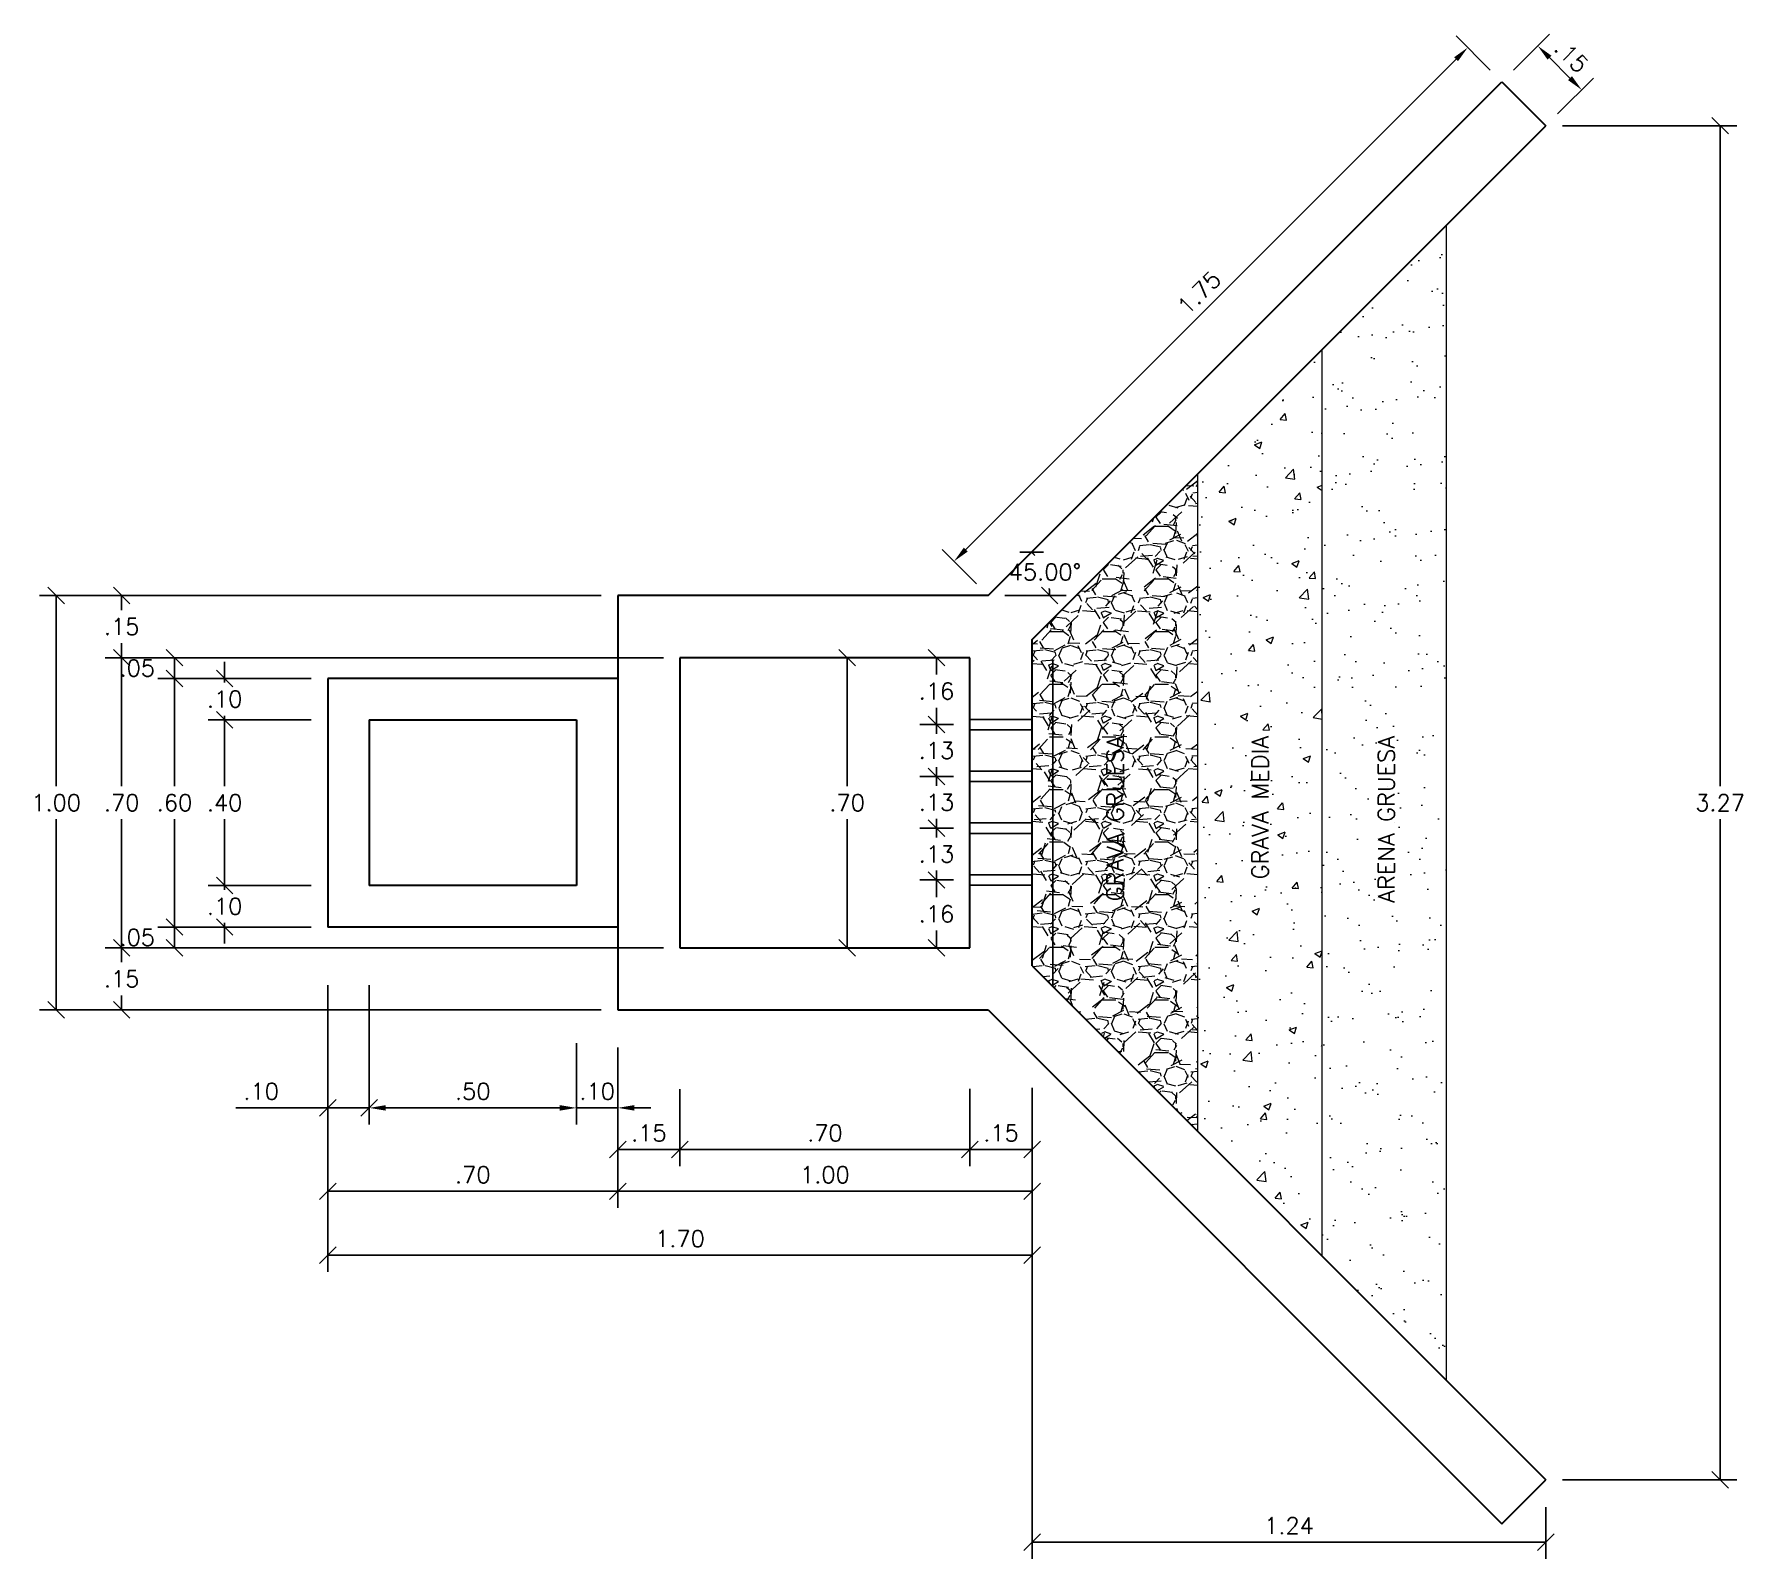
# Model space of a CAD drawing. Header units: millimetres. Extents: x 147.1 to 162.6, y 184.3 to 191.9.
# Drawn here: x 158.446 to 162.57, y 188.193 to 191.873 of the extents above; entities that cross this region are included whole.
import ezdxf
from ezdxf.enums import TextEntityAlignment as Align

# ---------------------------------------------------------------- set-up
doc = ezdxf.new("R2010")
doc.units = ezdxf.units.MM
doc.header["$PDMODE"] = 35
doc.linetypes.add('CENTER', pattern=[50.800000000000004, 31.75, -6.35, 6.35, -6.35])
doc.linetypes.add('HIDDEN', pattern=[9.524999999999999, 6.35, -3.175])
for name, color, linetype, lineweight in [('CASCO', 160, 'Continuous', 30), ('g-acotado', 9, 'Continuous', 15), ('g-ejes', 9, 'CENTER', 18), ('g-textos-notas', 7, 'Continuous', 20)]:
    doc.layers.add(name, color=color, linetype=linetype, lineweight=lineweight)
doc.layers.add('Filtros', color=7, linetype='Continuous', lineweight=5, transparency=0.6)
doc.layers.add('g-proyecciones', color=1, linetype='HIDDEN')
doc.styles.add('01COTAS', font='romans.shx')
doc.dimstyles.new('DIM-20-CORTE', dxfattribs={"dimscale": 0.02, "dimtxt": 2, "dimasz": 2, "dimexe": 2, "dimexo": 2, "dimgap": 1, "dimtad": 1, "dimtih": 1, "dimtoh": 1, "dimzin": 4, "dimdsep": 46, "dimtxsty": '01COTAS', "dimblk": 'OBLIQUE', "dimcen": 25, "dimclrd": 7, "dimclre": 20, "dimclrt": 7, "dimazin": 0, "dimtfac": 1, "dimtmove": 2, "dimatfit": 3, "dimfxl": 1, "dimtolj": 1, "dimtzin": 0, "dimarcsym": 0})
doc.dimstyles.new('DIM-20-PLANTA', dxfattribs={"dimscale": 0.02, "dimtxt": 2, "dimasz": 2, "dimexe": 2, "dimexo": 2, "dimgap": 1, "dimtad": 1, "dimzin": 4, "dimdsep": 46, "dimtxsty": '01COTAS', "dimcen": 25, "dimclrd": 252, "dimclre": 252, "dimclrt": 7, "dimadec": 0, "dimazin": 0, "dimtfac": 1, "dimtmove": 2, "dimatfit": 3, "dimfxl": 1, "dimtolj": 1, "dimtzin": 0, "dimarcsym": 0})

msp = doc.modelspace()

# ---------------------------------------------------------------- texts
at = {"layer": 'g-textos-notas', "style": '01COTAS'}
for s, p in [('GRAVA GRUESA', (161.0751585719302, 190.1790568395544)), ('GRAVA MEDIA', (161.4250829675796, 190.1790568395544)), ('ARENA GRUESA', (161.7298565766983, 190.1790568395544))]:
    msp.add_text(s, height=0.04, rotation=90, dxfattribs=at).set_placement(p, align=Align.RIGHT)

# ---------------------------------------------------------------- blocks, each defined once
blk = doc.blocks.new('*D126')
at = {"layer": 'DEFPOINTS', "color": 0, "transparency": 16777216}
for p in [(161.906374565629, 191.8403064141057), (161.9888767218591, 191.7578042578756), (160.7488767218591, 190.5178042578755)]:
    blk.add_point(p, dxfattribs=at)
at = {"layer": 'g-acotado', "color": 252, "lineweight": -2, "transparency": 16777216}
for p, q in [((161.9605924506116, 191.786088529123), (161.8780902943815, 191.8685906853532)), ((160.6946588368764, 190.6285906853531), (161.8780902943815, 191.8120221428583)), ((160.7205924506116, 190.546088529123), (160.6380902943815, 190.6285906853531))]:
    blk.add_line(p, q, dxfattribs=at)
at = {"layer": 'g-acotado', "color": 252, "transparency": 16777216}
for points in [[(161.8733762491736, 191.8167361880662), (161.8828043395894, 191.8073080976503), (161.906374565629, 191.8403064141057)], [(160.6899447916685, 190.633304730561), (160.6993728820843, 190.6238766401452), (160.666374565629, 190.6003064141056)]]:
    blk.add_solid(points, dxfattribs=at)
at = {"layer": 'g-acotado', "color": 7, "transparency": 16777216, "insert": (161.2580902943815, 191.2485906853531), "char_height": 0.04, "attachment_point": 5, "rotation": 45.00000000000197, "style": '01COTAS'}
blk.add_mtext('\\A1;1.75', dxfattribs=at)
blk = doc.blocks.new('*D127')
at = {"layer": 'DEFPOINTS', "color": 0, "transparency": 16777216}
for p in [(162.0753352126987, 191.8442627487153), (161.9888767218591, 191.7578042578756), (162.0949427390371, 191.6517382406976)]:
    blk.add_point(p, dxfattribs=at)
at = {"layer": 'g-acotado', "color": 252, "lineweight": -2, "transparency": 16777216}
for p, q in [((162.0171609931065, 191.786088529123), (162.1036194839462, 191.8725470199628)), ((162.1531169586293, 191.7664810027847), (162.1036194839462, 191.8159784774678)), ((162.1232270102845, 191.680022511945), (162.2096855011242, 191.7664810027847))]:
    blk.add_line(p, q, dxfattribs=at)
at = {"layer": 'g-acotado', "color": 252, "transparency": 16777216}
for points in [[(162.1083335291542, 191.8206925226757), (162.0989054387383, 191.8112644322599), (162.0753352126987, 191.8442627487153)], [(162.1578310038372, 191.7711950479926), (162.1484029134214, 191.7617669575768), (162.1814012298768, 191.7381967315373)]]:
    blk.add_solid(points, dxfattribs=at)
at = {"layer": 'g-acotado', "color": 7, "transparency": 16777216, "insert": (162.1566524925352, 191.8195140113738), "char_height": 0.04, "attachment_point": 5, "rotation": 315, "style": '01COTAS'}
blk.add_mtext('\\A1;.15', dxfattribs=at)
blk = doc.blocks.new('_Oblique')
at = {"color": 0, "linetype": 'ByBlock', "lineweight": -2}
blk.add_line((-0.5, -0.5), (0.5, 0.5), dxfattribs=at)
blk = doc.blocks.new('*D128')
at = {"layer": 'DEFPOINTS', "color": 0, "transparency": 16777216}
for p in [(159.154942739037, 189.6178042578755), (159.254942739037, 189.6178042578755), (159.254942739037, 189.2813473455972)]:
    blk.add_point(p, dxfattribs=at)
at = {"layer": 'g-acotado', "color": 20, "lineweight": -2, "transparency": 16777216}
for p, q in [((159.154942739037, 189.5778042578756), (159.154942739037, 189.2413473455972)), ((159.254942739037, 189.5778042578756), (159.254942739037, 189.2413473455972))]:
    blk.add_line(p, q, dxfattribs=at)
at = {"layer": 'g-acotado', "color": 7, "lineweight": -2, "transparency": 16777216}
for p, q in [((159.154942739037, 189.2813473455972), (158.9330379771322, 189.2813473455972)), ((159.254942739037, 189.2813473455972), (159.154942739037, 189.2813473455972))]:
    blk.add_line(p, q, dxfattribs=at)
at = {"layer": 'g-acotado', "color": 7, "lineweight": -2, "transparency": 16777216, "xscale": 0.04, "yscale": 0.04, "zscale": 0.04, "rotation": 180}
blk.add_blockref('_Oblique', (159.154942739037, 189.2813473455972), dxfattribs=at)
at = {"layer": 'g-acotado', "color": 7, "lineweight": -2, "transparency": 16777216, "xscale": 0.04, "yscale": 0.04, "zscale": 0.04}
blk.add_blockref('_Oblique', (159.254942739037, 189.2813473455972), dxfattribs=at)
at = {"layer": 'g-acotado', "color": 7, "transparency": 16777216, "insert": (158.9939903580846, 189.3213473455972), "char_height": 0.04, "attachment_point": 5, "style": '01COTAS'}
blk.add_mtext('\\A1;.10', dxfattribs=at)
blk = doc.blocks.new('*D129')
at = {"layer": 'DEFPOINTS', "color": 0, "transparency": 16777216}
for p in [(159.254942739037, 189.6178042578755), (159.754942739037, 189.4778042578756), (159.254942739037, 189.2813473455972)]:
    blk.add_point(p, dxfattribs=at)
at = {"layer": 'g-acotado', "color": 252, "lineweight": -2, "transparency": 16777216}
for p, q in [((159.254942739037, 189.5778042578756), (159.254942739037, 189.2413473455972)), ((159.754942739037, 189.4378042578756), (159.754942739037, 189.2413473455972)), ((159.714942739037, 189.2813473455972), (159.294942739037, 189.2813473455972))]:
    blk.add_line(p, q, dxfattribs=at)
at = {"layer": 'g-acotado', "color": 252, "transparency": 16777216}
for points in [[(159.294942739037, 189.2880140122639), (159.294942739037, 189.2746806789306), (159.254942739037, 189.2813473455972)], [(159.714942739037, 189.2880140122639), (159.714942739037, 189.2746806789306), (159.754942739037, 189.2813473455972)]]:
    blk.add_solid(points, dxfattribs=at)
at = {"layer": 'g-acotado', "color": 7, "transparency": 16777216, "insert": (159.504942739037, 189.3213473455972), "char_height": 0.04, "attachment_point": 5, "style": '01COTAS'}
blk.add_mtext('\\A1;.50', dxfattribs=at)
blk = doc.blocks.new('*D130')
at = {"layer": 'DEFPOINTS', "color": 0, "transparency": 16777216}
for p in [(159.8548584484021, 189.3666303802456), (160.0048584007161, 189.3667149550682), (160.0048584007161, 189.1806774807923)]:
    blk.add_point(p, dxfattribs=at)
at = {"layer": 'g-acotado', "color": 20, "lineweight": -2, "transparency": 16777216}
for p, q in [((159.8548584484021, 189.3266303802456), (159.8548584484021, 189.1406774807923)), ((160.0048584007161, 189.3267149550682), (160.0048584007161, 189.1406774807923))]:
    blk.add_line(p, q, dxfattribs=at)
at = {"layer": 'g-acotado', "color": 7, "lineweight": -2, "transparency": 16777216}
blk.add_line((159.8548584484021, 189.1806774807923), (160.0048584007161, 189.1806774807923), dxfattribs=at)
at = {"layer": 'g-acotado', "color": 7, "lineweight": -2, "transparency": 16777216, "xscale": 0.04, "yscale": 0.04, "zscale": 0.04, "rotation": 180}
blk.add_blockref('_Oblique', (159.8548584484021, 189.1806774807923), dxfattribs=at)
at = {"layer": 'g-acotado', "color": 7, "lineweight": -2, "transparency": 16777216, "xscale": 0.04, "yscale": 0.04, "zscale": 0.04}
blk.add_blockref('_Oblique', (160.0048584007161, 189.1806774807923), dxfattribs=at)
at = {"layer": 'g-acotado', "color": 7, "transparency": 16777216, "insert": (159.9298584245591, 189.2206774807923), "char_height": 0.04, "attachment_point": 5, "style": '01COTAS'}
blk.add_mtext('\\A1;.15', dxfattribs=at)
blk = doc.blocks.new('*D131')
at = {"layer": 'DEFPOINTS', "color": 0, "transparency": 16777216}
for p in [(160.0048584007161, 189.3667149550682), (160.7048299726068, 189.3671096216707), (160.7048299726068, 189.1806774807923)]:
    blk.add_point(p, dxfattribs=at)
at = {"layer": 'g-acotado', "color": 20, "lineweight": -2, "transparency": 16777216}
for p, q in [((160.0048584007161, 189.3267149550682), (160.0048584007161, 189.1406774807923)), ((160.7048299726068, 189.3271096216708), (160.7048299726068, 189.1406774807923))]:
    blk.add_line(p, q, dxfattribs=at)
at = {"layer": 'g-acotado', "color": 7, "lineweight": -2, "transparency": 16777216}
blk.add_line((160.0048584007161, 189.1806774807923), (160.7048299726068, 189.1806774807923), dxfattribs=at)
at = {"layer": 'g-acotado', "color": 7, "lineweight": -2, "transparency": 16777216, "xscale": 0.04, "yscale": 0.04, "zscale": 0.04, "rotation": 180}
blk.add_blockref('_Oblique', (160.0048584007161, 189.1806774807923), dxfattribs=at)
at = {"layer": 'g-acotado', "color": 7, "lineweight": -2, "transparency": 16777216, "xscale": 0.04, "yscale": 0.04, "zscale": 0.04}
blk.add_blockref('_Oblique', (160.7048299726068, 189.1806774807923), dxfattribs=at)
at = {"layer": 'g-acotado', "color": 7, "transparency": 16777216, "insert": (160.3548441866615, 189.2206774807923), "char_height": 0.04, "attachment_point": 5, "style": '01COTAS'}
blk.add_mtext('\\A1;.70', dxfattribs=at)
blk = doc.blocks.new('*D132')
at = {"layer": 'DEFPOINTS', "color": 0, "transparency": 16777216}
for p in [(160.7048299726068, 189.3671096216707), (160.8548299726068, 189.3110683758927), (160.8548299726068, 189.1806774807923)]:
    blk.add_point(p, dxfattribs=at)
at = {"layer": 'g-acotado', "color": 20, "lineweight": -2, "transparency": 16777216}
for p, q in [((160.7048299726068, 189.3271096216708), (160.7048299726068, 189.1406774807923)), ((160.8548299726068, 189.2710683758928), (160.8548299726068, 189.1406774807923))]:
    blk.add_line(p, q, dxfattribs=at)
at = {"layer": 'g-acotado', "color": 7, "lineweight": -2, "transparency": 16777216}
blk.add_line((160.7048299726068, 189.1806774807923), (160.8548299726068, 189.1806774807923), dxfattribs=at)
at = {"layer": 'g-acotado', "color": 7, "lineweight": -2, "transparency": 16777216, "xscale": 0.04, "yscale": 0.04, "zscale": 0.04, "rotation": 180}
blk.add_blockref('_Oblique', (160.7048299726068, 189.1806774807923), dxfattribs=at)
at = {"layer": 'g-acotado', "color": 7, "lineweight": -2, "transparency": 16777216, "xscale": 0.04, "yscale": 0.04, "zscale": 0.04}
blk.add_blockref('_Oblique', (160.8548299726068, 189.1806774807923), dxfattribs=at)
at = {"layer": 'g-acotado', "color": 7, "transparency": 16777216, "insert": (160.7798299726068, 189.2206774807923), "char_height": 0.04, "attachment_point": 5, "style": '01COTAS'}
blk.add_mtext('\\A1;.15', dxfattribs=at)
blk = doc.blocks.new('*D133')
at = {"layer": 'DEFPOINTS', "color": 0, "transparency": 16777216}
for p in [(161.2982938121517, 191.0672213481683), (160.8921826183151, 190.5562029571016), (159.8549427390371, 190.5178042578756), (160.7488767218591, 190.5178042578755), (160.7488767218591, 190.5178042578755)]:
    blk.add_point(p, dxfattribs=at)
at = {"layer": 'g-ejes', "color": 20, "lineweight": -2, "transparency": 16777216}
blk.add_line((160.7888767218591, 190.5178042578755), (160.9372379029723, 190.5178042578755), dxfattribs=at)
at = {"layer": 'g-ejes', "color": 7, "lineweight": -2, "transparency": 16777216}
for start, end in [(40.71491508748282, 45.00000000000532), (359.9999999999982, 6.492383106201009)]:
    blk.add_arc((160.7488767218591, 190.5178042578755), 0.1483611811131975, start, end, dxfattribs=at)
at = {"layer": 'g-ejes', "color": 7, "lineweight": -2, "transparency": 16777216, "xscale": 0.04, "yscale": 0.04, "zscale": 0.04}
for p, rotation in [((160.8537839190891, 190.6227114551056), 135.0000000000053), ((160.8972379029723, 190.5178042578756), 269.9999999999982)]:
    blk.add_blockref('_Oblique', p, dxfattribs=dict(at, rotation=rotation))
at = {"layer": 'g-ejes', "color": 7, "transparency": 16777216, "insert": (160.8859445805087, 190.5745796238937), "char_height": 0.04, "attachment_point": 5, "style": '01COTAS'}
blk.add_mtext('\\A1;45.00°', dxfattribs=at)
blk = doc.blocks.new('*D134')
at = {"layer": 'DEFPOINTS', "color": 0, "transparency": 16777216}
for p in [(159.754942739037, 189.4778042578756), (159.8549712148323, 189.4673002450505), (159.754942739037, 189.2813473455972)]:
    blk.add_point(p, dxfattribs=at)
at = {"layer": 'g-acotado', "color": 252, "lineweight": -2, "transparency": 16777216}
for p, q in [((159.754942739037, 189.4378042578756), (159.754942739037, 189.2413473455972)), ((159.8549712148323, 189.4273002450505), (159.8549712148323, 189.2413473455972)), ((159.714942739037, 189.2813473455972), (159.674942739037, 189.2813473455972)), ((159.8549712148323, 189.2813473455972), (159.754942739037, 189.2813473455972)), ((159.8949712148323, 189.2813473455972), (159.9349712148323, 189.2813473455972))]:
    blk.add_line(p, q, dxfattribs=at)
at = {"layer": 'g-acotado', "color": 252, "transparency": 16777216}
for points in [[(159.714942739037, 189.2880140122639), (159.714942739037, 189.2746806789306), (159.754942739037, 189.2813473455972)], [(159.8949712148323, 189.2880140122639), (159.8949712148323, 189.2746806789306), (159.8549712148323, 189.2813473455972)]]:
    blk.add_solid(points, dxfattribs=at)
at = {"layer": 'g-acotado', "color": 7, "transparency": 16777216, "insert": (159.8049569769346, 189.3213473455972), "char_height": 0.04, "attachment_point": 5, "style": '01COTAS'}
blk.add_mtext('\\A1;.10', dxfattribs=at)
blk = doc.blocks.new('*D135')
at = {"layer": 'DEFPOINTS', "color": 0, "transparency": 16777216}
for p in [(158.9060129706611, 190.2178042578756), (159.1549427390371, 190.2178042578756), (159.1549427390371, 189.8178042578756)]:
    blk.add_point(p, dxfattribs=at)
at = {"layer": 'g-acotado', "color": 20, "lineweight": -2, "transparency": 16777216}
for p, q in [((159.1149427390371, 190.2178042578756), (158.8660129706611, 190.2178042578756)), ((159.1149427390371, 189.8178042578756), (158.8660129706611, 189.8178042578756))]:
    blk.add_line(p, q, dxfattribs=at)
at = {"layer": 'g-acotado', "color": 7, "lineweight": -2, "transparency": 16777216}
for p, q in [((158.9060129706611, 190.2178042578756), (158.9060129706611, 190.0578042578756)), ((158.9060129706611, 189.8178042578756), (158.9060129706611, 189.9778042578756))]:
    blk.add_line(p, q, dxfattribs=at)
at = {"layer": 'g-acotado', "color": 7, "lineweight": -2, "transparency": 16777216, "xscale": 0.04, "yscale": 0.04, "zscale": 0.04}
for p, rotation in [((158.9060129706611, 190.2178042578756), 90), ((158.9060129706611, 189.8178042578756), 270)]:
    blk.add_blockref('_Oblique', p, dxfattribs=dict(at, rotation=rotation))
at = {"layer": 'g-acotado', "color": 7, "transparency": 16777216, "insert": (158.9060129706611, 190.0178042578756), "char_height": 0.04, "attachment_point": 5, "style": '01COTAS'}
blk.add_mtext('\\A1;.40', dxfattribs=at)
blk = doc.blocks.new('*D136')
at = {"layer": 'DEFPOINTS', "color": 0, "transparency": 16777216}
for p in [(159.8548584484021, 189.3666303802456), (160.8548299726068, 189.3697382209658), (159.8548584484021, 189.0799888215824)]:
    blk.add_point(p, dxfattribs=at)
at = {"layer": 'g-acotado', "color": 20, "lineweight": -2, "transparency": 16777216}
for p, q in [((159.8548584484021, 189.3266303802456), (159.8548584484021, 189.0399888215824)), ((160.8548299726068, 189.3297382209658), (160.8548299726068, 189.0399888215824))]:
    blk.add_line(p, q, dxfattribs=at)
at = {"layer": 'g-acotado', "color": 7, "lineweight": -2, "transparency": 16777216}
blk.add_line((160.8548299726068, 189.0799888215824), (159.8548584484021, 189.0799888215824), dxfattribs=at)
at = {"layer": 'g-acotado', "color": 7, "lineweight": -2, "transparency": 16777216, "xscale": 0.04, "yscale": 0.04, "zscale": 0.04, "rotation": 180}
blk.add_blockref('_Oblique', (159.8548584484021, 189.0799888215824), dxfattribs=at)
at = {"layer": 'g-acotado', "color": 7, "lineweight": -2, "transparency": 16777216, "xscale": 0.04, "yscale": 0.04, "zscale": 0.04}
blk.add_blockref('_Oblique', (160.8548299726068, 189.0799888215824), dxfattribs=at)
at = {"layer": 'g-acotado', "color": 7, "transparency": 16777216, "insert": (160.3548442105044, 189.1199888215824), "char_height": 0.04, "attachment_point": 5, "style": '01COTAS'}
blk.add_mtext('\\A1;1.00', dxfattribs=at)
blk = doc.blocks.new('*D137')
at = {"layer": 'DEFPOINTS', "color": 0, "transparency": 16777216}
for p in [(159.154942739037, 189.6178042578755), (159.8550839812625, 189.4673003086318), (159.8550839812625, 189.0799888215824)]:
    blk.add_point(p, dxfattribs=at)
at = {"layer": 'g-acotado', "color": 20, "lineweight": -2, "transparency": 16777216}
for p, q in [((159.154942739037, 189.5778042578756), (159.154942739037, 189.0399888215824)), ((159.8550839812625, 189.4273003086319), (159.8550839812625, 189.0399888215824))]:
    blk.add_line(p, q, dxfattribs=at)
at = {"layer": 'g-acotado', "color": 7, "lineweight": -2, "transparency": 16777216}
blk.add_line((159.154942739037, 189.0799888215824), (159.8550839812625, 189.0799888215824), dxfattribs=at)
at = {"layer": 'g-acotado', "color": 7, "lineweight": -2, "transparency": 16777216, "xscale": 0.04, "yscale": 0.04, "zscale": 0.04, "rotation": 180}
blk.add_blockref('_Oblique', (159.154942739037, 189.0799888215824), dxfattribs=at)
at = {"layer": 'g-acotado', "color": 7, "lineweight": -2, "transparency": 16777216, "xscale": 0.04, "yscale": 0.04, "zscale": 0.04}
blk.add_blockref('_Oblique', (159.8550839812625, 189.0799888215824), dxfattribs=at)
at = {"layer": 'g-acotado', "color": 7, "transparency": 16777216, "insert": (159.5050133601497, 189.1199888215824), "char_height": 0.04, "attachment_point": 5, "style": '01COTAS'}
blk.add_mtext('\\A1;.70', dxfattribs=at)
blk = doc.blocks.new('*D138')
at = {"layer": 'DEFPOINTS', "color": 0, "transparency": 16777216}
for p in [(160.4565699152159, 190.3678042578756), (160.4084019182177, 189.6678042578756), (160.4565699152159, 189.6678042578756)]:
    blk.add_point(p, dxfattribs=at)
at = {"layer": 'g-acotado', "color": 20, "lineweight": -2, "transparency": 16777216}
for p, q in [((160.4165699152159, 190.3678042578756), (160.3684019182177, 190.3678042578756)), ((160.4165699152159, 189.6678042578756), (160.3684019182177, 189.6678042578756))]:
    blk.add_line(p, q, dxfattribs=at)
at = {"layer": 'g-acotado', "color": 7, "lineweight": -2, "transparency": 16777216}
for p, q in [((160.4084019182177, 190.3678042578756), (160.4084019182177, 190.0578042578756)), ((160.4084019182177, 189.6678042578756), (160.4084019182177, 189.9778042578756))]:
    blk.add_line(p, q, dxfattribs=at)
at = {"layer": 'g-acotado', "color": 7, "lineweight": -2, "transparency": 16777216, "xscale": 0.04, "yscale": 0.04, "zscale": 0.04}
for p, rotation in [((160.4084019182177, 190.3678042578756), 90), ((160.4084019182177, 189.6678042578756), 270)]:
    blk.add_blockref('_Oblique', p, dxfattribs=dict(at, rotation=rotation))
at = {"layer": 'g-acotado', "color": 7, "transparency": 16777216, "insert": (160.4084019182177, 190.0178042578755), "char_height": 0.04, "attachment_point": 5, "style": '01COTAS'}
blk.add_mtext('\\A1;.70', dxfattribs=at)
blk = doc.blocks.new('*D139')
at = {"layer": 'DEFPOINTS', "color": 0, "transparency": 16777216}
for p in [(160.854942739037, 189.1806774807923), (162.0949427390371, 188.3578412253839), (162.0949427390371, 188.2330834304327)]:
    blk.add_point(p, dxfattribs=at)
at = {"layer": 'g-acotado', "color": 20, "lineweight": -2, "transparency": 16777216}
for p, q in [((160.854942739037, 189.1406774807923), (160.854942739037, 188.1930834304327)), ((162.0949427390371, 188.3178412253839), (162.0949427390371, 188.1930834304327))]:
    blk.add_line(p, q, dxfattribs=at)
at = {"layer": 'g-acotado', "color": 7, "lineweight": -2, "transparency": 16777216}
blk.add_line((160.854942739037, 188.2330834304327), (162.0949427390371, 188.2330834304327), dxfattribs=at)
at = {"layer": 'g-acotado', "color": 7, "lineweight": -2, "transparency": 16777216, "xscale": 0.04, "yscale": 0.04, "zscale": 0.04, "rotation": 180}
blk.add_blockref('_Oblique', (160.854942739037, 188.2330834304327), dxfattribs=at)
at = {"layer": 'g-acotado', "color": 7, "lineweight": -2, "transparency": 16777216, "xscale": 0.04, "yscale": 0.04, "zscale": 0.04}
blk.add_blockref('_Oblique', (162.0949427390371, 188.2330834304327), dxfattribs=at)
at = {"layer": 'g-acotado', "color": 7, "transparency": 16777216, "insert": (161.4749427390371, 188.2730834304327), "char_height": 0.04, "attachment_point": 5, "style": '01COTAS'}
blk.add_mtext('\\A1;1.24', dxfattribs=at)
blk = doc.blocks.new('*D140')
at = {"layer": 'DEFPOINTS', "color": 0, "transparency": 16777216}
for p in [(159.154942739037, 189.2813473455972), (160.854942739037, 189.1806774807923), (159.154942739037, 188.9256537157652)]:
    blk.add_point(p, dxfattribs=at)
at = {"layer": 'g-acotado', "color": 20, "lineweight": -2, "transparency": 16777216}
for p, q in [((159.154942739037, 189.2413473455972), (159.154942739037, 188.8856537157652)), ((160.854942739037, 189.1406774807923), (160.854942739037, 188.8856537157652))]:
    blk.add_line(p, q, dxfattribs=at)
at = {"layer": 'g-acotado', "color": 7, "lineweight": -2, "transparency": 16777216}
blk.add_line((160.854942739037, 188.9256537157652), (159.154942739037, 188.9256537157652), dxfattribs=at)
at = {"layer": 'g-acotado', "color": 7, "lineweight": -2, "transparency": 16777216, "xscale": 0.04, "yscale": 0.04, "zscale": 0.04, "rotation": 180}
blk.add_blockref('_Oblique', (159.154942739037, 188.9256537157652), dxfattribs=at)
at = {"layer": 'g-acotado', "color": 7, "lineweight": -2, "transparency": 16777216, "xscale": 0.04, "yscale": 0.04, "zscale": 0.04}
blk.add_blockref('_Oblique', (160.854942739037, 188.9256537157652), dxfattribs=at)
at = {"layer": 'g-acotado', "color": 7, "transparency": 16777216, "insert": (160.004942739037, 188.9656537157652), "char_height": 0.04, "attachment_point": 5, "style": '01COTAS'}
blk.add_mtext('\\A1;1.70', dxfattribs=at)
blk = doc.blocks.new('*D124')
at = {"layer": 'DEFPOINTS', "color": 0, "transparency": 16777216}
for p in [(162.094942739037, 191.6517382406978), (162.0949427390371, 188.3838702750535), (162.515413434796, 188.3838702750535)]:
    blk.add_point(p, dxfattribs=at)
at = {"layer": 'g-acotado', "color": 20, "lineweight": -2, "transparency": 16777216}
for p, q in [((162.134942739037, 191.6517382406978), (162.555413434796, 191.6517382406978)), ((162.1349427390371, 188.3838702750535), (162.555413434796, 188.3838702750535))]:
    blk.add_line(p, q, dxfattribs=at)
at = {"layer": 'g-acotado', "color": 7, "lineweight": -2, "transparency": 16777216}
for p, q in [((162.515413434796, 191.6517382406978), (162.515413434796, 190.0578042578756)), ((162.515413434796, 188.3838702750535), (162.515413434796, 189.9778042578756))]:
    blk.add_line(p, q, dxfattribs=at)
at = {"layer": 'g-acotado', "color": 7, "lineweight": -2, "transparency": 16777216, "xscale": 0.04, "yscale": 0.04, "zscale": 0.04}
for p, rotation in [((162.515413434796, 191.6517382406978), 90), ((162.515413434796, 188.3838702750535), 270)]:
    blk.add_blockref('_Oblique', p, dxfattribs=dict(at, rotation=rotation))
at = {"layer": 'g-acotado', "color": 7, "transparency": 16777216, "insert": (162.515413434796, 190.0178042578756), "char_height": 0.04, "attachment_point": 5, "style": '01COTAS'}
blk.add_mtext('\\A1;3.27', dxfattribs=at)
blk = doc.blocks.new('*D125')
at = {"layer": 'DEFPOINTS', "color": 0, "transparency": 16777216}
for p in [(160.6241949087283, 190.3678042578756), (160.7049427390371, 190.3678042578756), (160.7049427390371, 190.2063296856107)]:
    blk.add_point(p, dxfattribs=at)
at = {"layer": 'g-acotado', "color": 20, "lineweight": -2, "transparency": 16777216}
for p, q in [((160.6649427390371, 190.3678042578756), (160.5841949087283, 190.3678042578756)), ((160.6649427390371, 190.2063296856107), (160.5841949087283, 190.2063296856107))]:
    blk.add_line(p, q, dxfattribs=at)
at = {"layer": 'g-acotado', "color": 7, "lineweight": -2, "transparency": 16777216}
for p, q in [((160.6241949087283, 190.3678042578756), (160.6241949087283, 190.3270669717431)), ((160.6241949087283, 190.2063296856107), (160.6241949087283, 190.2470669717431))]:
    blk.add_line(p, q, dxfattribs=at)
at = {"layer": 'g-acotado', "color": 7, "lineweight": -2, "transparency": 16777216, "xscale": 0.04, "yscale": 0.04, "zscale": 0.04}
for p, rotation in [((160.6241949087283, 190.3678042578756), 90), ((160.6241949087283, 190.2063296856107), 270)]:
    blk.add_blockref('_Oblique', p, dxfattribs=dict(at, rotation=rotation))
at = {"layer": 'g-acotado', "color": 7, "transparency": 16777216, "insert": (160.6241949087283, 190.2870669717431), "char_height": 0.04, "attachment_point": 5, "style": '01COTAS'}
blk.add_mtext('\\A1;.16', dxfattribs=at)
blk = doc.blocks.new('*D146')
at = {"layer": 'DEFPOINTS', "color": 0, "transparency": 16777216}
for p in [(159.1549427390371, 189.8178042578756), (158.9060129706612, 189.7178042578756), (159.1549427390371, 189.7178042578756)]:
    blk.add_point(p, dxfattribs=at)
at = {"layer": 'g-acotado', "color": 7, "lineweight": -2, "transparency": 16777216}
for p, q in [((158.9060129706612, 189.8178042578756), (158.9060129706612, 189.8578042578756)), ((158.9060129706612, 189.8178042578756), (158.9060129706612, 189.8078042578756)), ((158.9060129706612, 189.7178042578756), (158.9060129706612, 189.7278042578756)), ((158.9060129706612, 189.7178042578756), (158.9060129706612, 189.6778042578756))]:
    blk.add_line(p, q, dxfattribs=at)
at = {"layer": 'g-acotado', "color": 20, "lineweight": -2, "transparency": 16777216}
for p, q in [((159.1149427390371, 189.8178042578756), (158.8660129706612, 189.8178042578756)), ((159.1149427390371, 189.7178042578756), (158.8660129706612, 189.7178042578756))]:
    blk.add_line(p, q, dxfattribs=at)
at = {"layer": 'g-acotado', "color": 7, "lineweight": -2, "transparency": 16777216, "xscale": 0.04, "yscale": 0.04, "zscale": 0.04}
for p, rotation in [((158.9060129706612, 189.8178042578756), 270), ((158.9060129706612, 189.7178042578756), 90)]:
    blk.add_blockref('_Oblique', p, dxfattribs=dict(at, rotation=rotation))
at = {"layer": 'g-acotado', "color": 7, "transparency": 16777216, "insert": (158.9060129706612, 189.7678042578755), "char_height": 0.04, "attachment_point": 5, "style": '01COTAS'}
blk.add_mtext('\\A1;.10', dxfattribs=at)
blk = doc.blocks.new('*D147')
at = {"layer": 'DEFPOINTS', "color": 0, "transparency": 16777216}
for p in [(158.9060129706612, 190.3178042578756), (159.1549427390371, 190.3178042578756), (159.1549427390371, 190.2178042578756)]:
    blk.add_point(p, dxfattribs=at)
at = {"layer": 'g-acotado', "color": 7, "lineweight": -2, "transparency": 16777216}
for p, q in [((158.9060129706612, 190.3178042578756), (158.9060129706612, 190.3578042578756)), ((158.9060129706612, 190.3178042578756), (158.9060129706612, 190.3078042578756)), ((158.9060129706612, 190.2178042578756), (158.9060129706612, 190.2278042578756)), ((158.9060129706612, 190.2178042578756), (158.9060129706612, 190.1778042578756))]:
    blk.add_line(p, q, dxfattribs=at)
at = {"layer": 'g-acotado', "color": 20, "lineweight": -2, "transparency": 16777216}
for p, q in [((159.1149427390371, 190.3178042578756), (158.8660129706612, 190.3178042578756)), ((159.1149427390371, 190.2178042578756), (158.8660129706612, 190.2178042578756))]:
    blk.add_line(p, q, dxfattribs=at)
at = {"layer": 'g-acotado', "color": 7, "lineweight": -2, "transparency": 16777216, "xscale": 0.04, "yscale": 0.04, "zscale": 0.04}
for p, rotation in [((158.9060129706612, 190.3178042578756), 270), ((158.9060129706612, 190.2178042578756), 90)]:
    blk.add_blockref('_Oblique', p, dxfattribs=dict(at, rotation=rotation))
at = {"layer": 'g-acotado', "color": 7, "transparency": 16777216, "insert": (158.9060129706612, 190.2678042578755), "char_height": 0.04, "attachment_point": 5, "style": '01COTAS'}
blk.add_mtext('\\A1;.10', dxfattribs=at)
blk = doc.blocks.new('*D122')
at = {"layer": 'DEFPOINTS', "color": 0, "transparency": 16777216}
for p in [(158.9060129706612, 190.3178042578756), (158.7850959960416, 189.7178042578757), (158.9060129706612, 189.7178042578757)]:
    blk.add_point(p, dxfattribs=at)
at = {"layer": 'g-acotado', "color": 20, "lineweight": -2, "transparency": 16777216}
for p, q in [((158.8660129706612, 190.3178042578756), (158.7450959960416, 190.3178042578756)), ((158.8660129706612, 189.7178042578757), (158.7450959960416, 189.7178042578757))]:
    blk.add_line(p, q, dxfattribs=at)
at = {"layer": 'g-acotado', "color": 7, "lineweight": -2, "transparency": 16777216}
for p, q in [((158.7850959960416, 190.3178042578756), (158.7850959960416, 190.0578042578756)), ((158.7850959960416, 189.7178042578757), (158.7850959960416, 189.9778042578756))]:
    blk.add_line(p, q, dxfattribs=at)
at = {"layer": 'g-acotado', "color": 7, "lineweight": -2, "transparency": 16777216, "xscale": 0.04, "yscale": 0.04, "zscale": 0.04}
for p, rotation in [((158.7850959960416, 190.3178042578756), 90), ((158.7850959960416, 189.7178042578757), 270)]:
    blk.add_blockref('_Oblique', p, dxfattribs=dict(at, rotation=rotation))
at = {"layer": 'g-acotado', "color": 7, "transparency": 16777216, "insert": (158.7850959960416, 190.0178042578756), "char_height": 0.04, "attachment_point": 5, "style": '01COTAS'}
blk.add_mtext('\\A1;.60', dxfattribs=at)
blk = doc.blocks.new('*D123')
at = {"layer": 'DEFPOINTS', "color": 0, "transparency": 16777216}
for p in [(160.0049427390371, 190.3678042578756), (158.6574543929952, 189.6678042578756), (160.0049427390371, 189.6678042578756)]:
    blk.add_point(p, dxfattribs=at)
at = {"layer": 'g-acotado', "color": 20, "lineweight": -2, "transparency": 16777216}
for p, q in [((159.9649427390371, 190.3678042578756), (158.6174543929952, 190.3678042578756)), ((159.9649427390371, 189.6678042578756), (158.6174543929952, 189.6678042578756))]:
    blk.add_line(p, q, dxfattribs=at)
at = {"layer": 'g-acotado', "color": 7, "lineweight": -2, "transparency": 16777216}
for p, q in [((158.6574543929952, 190.3678042578756), (158.6574543929952, 190.0578042578756)), ((158.6574543929952, 189.6678042578756), (158.6574543929952, 189.9778042578756))]:
    blk.add_line(p, q, dxfattribs=at)
at = {"layer": 'g-acotado', "color": 7, "lineweight": -2, "transparency": 16777216, "xscale": 0.04, "yscale": 0.04, "zscale": 0.04}
for p, rotation in [((158.6574543929952, 190.3678042578756), 90), ((158.6574543929952, 189.6678042578756), 270)]:
    blk.add_blockref('_Oblique', p, dxfattribs=dict(at, rotation=rotation))
at = {"layer": 'g-acotado', "color": 7, "transparency": 16777216, "insert": (158.6574543929952, 190.0178042578755), "char_height": 0.04, "attachment_point": 5, "style": '01COTAS'}
blk.add_mtext('\\A1;.70', dxfattribs=at)
blk = doc.blocks.new('*D119')
at = {"layer": 'DEFPOINTS', "color": 0, "transparency": 16777216}
for p in [(158.9060129706612, 189.7178042578757), (158.7850959960417, 189.6678042578757), (159.8549427390371, 189.6678042578757)]:
    blk.add_point(p, dxfattribs=at)
at = {"layer": 'g-acotado', "color": 20, "lineweight": -2, "transparency": 16777216}
for p, q in [((158.8660129706612, 189.7178042578757), (158.7450959960417, 189.7178042578757)), ((159.8149427390371, 189.6678042578757), (158.7450959960417, 189.6678042578757))]:
    blk.add_line(p, q, dxfattribs=at)
at = {"layer": 'g-acotado', "color": 7, "lineweight": -2, "transparency": 16777216}
blk.add_line((158.7850959960417, 189.7178042578757), (158.7850959960417, 189.6678042578757), dxfattribs=at)
at = {"layer": 'g-acotado', "color": 7, "lineweight": -2, "transparency": 16777216, "xscale": 0.04, "yscale": 0.04, "zscale": 0.04}
for p, rotation in [((158.7850959960417, 189.7178042578757), 90), ((158.7850959960417, 189.6678042578757), 270)]:
    blk.add_blockref('_Oblique', p, dxfattribs=dict(at, rotation=rotation))
at = {"layer": 'g-acotado', "color": 7, "transparency": 16777216, "insert": (158.6950959960417, 189.6928042578756), "char_height": 0.04, "attachment_point": 5, "style": '01COTAS'}
blk.add_mtext('\\A1;.05', dxfattribs=at)
blk = doc.blocks.new('*D120')
at = {"layer": 'DEFPOINTS', "color": 0, "transparency": 16777216}
for p in [(158.7850959960417, 190.3678042578756), (159.8669449240354, 190.3678042578756), (158.9060129706612, 190.3178042578756)]:
    blk.add_point(p, dxfattribs=at)
at = {"layer": 'g-acotado', "color": 20, "lineweight": -2, "transparency": 16777216}
for p, q in [((159.8269449240354, 190.3678042578756), (158.7450959960417, 190.3678042578756)), ((158.8660129706612, 190.3178042578756), (158.7450959960417, 190.3178042578756))]:
    blk.add_line(p, q, dxfattribs=at)
at = {"layer": 'g-acotado', "color": 7, "lineweight": -2, "transparency": 16777216}
blk.add_line((158.7850959960417, 190.3178042578756), (158.7850959960417, 190.3678042578756), dxfattribs=at)
at = {"layer": 'g-acotado', "color": 7, "lineweight": -2, "transparency": 16777216, "xscale": 0.04, "yscale": 0.04, "zscale": 0.04}
for p, rotation in [((158.7850959960417, 190.3678042578756), 90), ((158.7850959960417, 190.3178042578756), 270)]:
    blk.add_blockref('_Oblique', p, dxfattribs=dict(at, rotation=rotation))
at = {"layer": 'g-acotado', "color": 7, "transparency": 16777216, "insert": (158.6950959960417, 190.3428042578756), "char_height": 0.04, "attachment_point": 5, "style": '01COTAS'}
blk.add_mtext('\\A1;.05', dxfattribs=at)
blk = doc.blocks.new('*D121')
at = {"layer": 'DEFPOINTS', "color": 0, "transparency": 16777216}
for p in [(158.6574543929953, 190.5178042578756), (159.8549427390371, 190.5178042578756), (160.0049427390371, 190.3678042578756)]:
    blk.add_point(p, dxfattribs=at)
at = {"layer": 'g-acotado', "color": 20, "lineweight": -2, "transparency": 16777216}
for p, q in [((159.8149427390371, 190.5178042578756), (158.6174543929953, 190.5178042578756)), ((159.9649427390371, 190.3678042578756), (158.6174543929953, 190.3678042578756))]:
    blk.add_line(p, q, dxfattribs=at)
at = {"layer": 'g-acotado', "color": 7, "lineweight": -2, "transparency": 16777216}
for p, q in [((158.6574543929953, 190.5178042578756), (158.6574543929953, 190.4828042578756)), ((158.6574543929953, 190.3678042578756), (158.6574543929953, 190.4028042578756))]:
    blk.add_line(p, q, dxfattribs=at)
at = {"layer": 'g-acotado', "color": 7, "lineweight": -2, "transparency": 16777216, "xscale": 0.04, "yscale": 0.04, "zscale": 0.04}
for p, rotation in [((158.6574543929953, 190.5178042578756), 90), ((158.6574543929953, 190.3678042578756), 270)]:
    blk.add_blockref('_Oblique', p, dxfattribs=dict(at, rotation=rotation))
at = {"layer": 'g-acotado', "color": 7, "transparency": 16777216, "insert": (158.6574543929953, 190.4428042578755), "char_height": 0.04, "attachment_point": 5, "style": '01COTAS'}
blk.add_mtext('\\A1;.15', dxfattribs=at)
blk = doc.blocks.new('*D145')
at = {"layer": 'DEFPOINTS', "color": 0, "transparency": 16777216}
for p in [(160.0049427390371, 189.6678042578756), (158.6574543929953, 189.5178042578756), (159.8549427390371, 189.5178042578756)]:
    blk.add_point(p, dxfattribs=at)
at = {"layer": 'g-acotado', "color": 20, "lineweight": -2, "transparency": 16777216}
for p, q in [((159.9649427390371, 189.6678042578756), (158.6174543929953, 189.6678042578756)), ((159.8149427390371, 189.5178042578756), (158.6174543929953, 189.5178042578756))]:
    blk.add_line(p, q, dxfattribs=at)
at = {"layer": 'g-acotado', "color": 7, "lineweight": -2, "transparency": 16777216}
for p, q in [((158.6574543929953, 189.6678042578756), (158.6574543929953, 189.6328042578756)), ((158.6574543929953, 189.5178042578756), (158.6574543929953, 189.5528042578756))]:
    blk.add_line(p, q, dxfattribs=at)
at = {"layer": 'g-acotado', "color": 7, "lineweight": -2, "transparency": 16777216, "xscale": 0.04, "yscale": 0.04, "zscale": 0.04}
for p, rotation in [((158.6574543929953, 189.6678042578756), 90), ((158.6574543929953, 189.5178042578756), 270)]:
    blk.add_blockref('_Oblique', p, dxfattribs=dict(at, rotation=rotation))
at = {"layer": 'g-acotado', "color": 7, "transparency": 16777216, "insert": (158.6574543929953, 189.5928042578756), "char_height": 0.04, "attachment_point": 5, "style": '01COTAS'}
blk.add_mtext('\\A1;.15', dxfattribs=at)
blk = doc.blocks.new('*D141')
at = {"layer": 'DEFPOINTS', "color": 0, "transparency": 16777216}
for p in [(158.6584132445742, 190.5178042578756), (158.4993303994203, 189.5178042578757), (158.6574543929953, 189.5178042578757)]:
    blk.add_point(p, dxfattribs=at)
at = {"layer": 'g-acotado', "color": 20, "lineweight": -2, "transparency": 16777216}
for p, q in [((158.6184132445742, 190.5178042578756), (158.4593303994203, 190.5178042578756)), ((158.6174543929953, 189.5178042578757), (158.4593303994203, 189.5178042578757))]:
    blk.add_line(p, q, dxfattribs=at)
at = {"layer": 'g-acotado', "color": 7, "lineweight": -2, "transparency": 16777216}
for p, q in [((158.4993303994203, 190.5178042578756), (158.4993303994203, 190.0578042578756)), ((158.4993303994203, 189.5178042578757), (158.4993303994203, 189.9778042578756))]:
    blk.add_line(p, q, dxfattribs=at)
at = {"layer": 'g-acotado', "color": 7, "lineweight": -2, "transparency": 16777216, "xscale": 0.04, "yscale": 0.04, "zscale": 0.04}
for p, rotation in [((158.4993303994203, 190.5178042578756), 90), ((158.4993303994203, 189.5178042578757), 270)]:
    blk.add_blockref('_Oblique', p, dxfattribs=dict(at, rotation=rotation))
at = {"layer": 'g-acotado', "color": 7, "transparency": 16777216, "insert": (158.4993303994203, 190.0178042578756), "char_height": 0.04, "attachment_point": 5, "style": '01COTAS'}
blk.add_mtext('\\A1;1.00', dxfattribs=at)
blk = doc.blocks.new('*D144')
at = {"layer": 'DEFPOINTS', "color": 0, "transparency": 16777216}
for p in [(160.7049427390371, 190.2063296856107), (160.6241949087286, 190.0813296856107), (160.7049427390371, 190.0813296856107)]:
    blk.add_point(p, dxfattribs=at)
at = {"layer": 'g-acotado', "color": 20, "lineweight": -2, "transparency": 16777216}
for p, q in [((160.6649427390371, 190.2063296856107), (160.5841949087286, 190.2063296856107)), ((160.6649427390371, 190.0813296856107), (160.5841949087286, 190.0813296856107))]:
    blk.add_line(p, q, dxfattribs=at)
at = {"layer": 'g-acotado', "color": 7, "lineweight": -2, "transparency": 16777216}
for p, q in [((160.6241949087286, 190.2063296856107), (160.6241949087286, 190.1838296856107)), ((160.6241949087286, 190.0813296856107), (160.6241949087286, 190.1038296856107))]:
    blk.add_line(p, q, dxfattribs=at)
at = {"layer": 'g-acotado', "color": 7, "lineweight": -2, "transparency": 16777216, "xscale": 0.04, "yscale": 0.04, "zscale": 0.04}
for p, rotation in [((160.6241949087286, 190.2063296856107), 90), ((160.6241949087286, 190.0813296856107), 270)]:
    blk.add_blockref('_Oblique', p, dxfattribs=dict(at, rotation=rotation))
at = {"layer": 'g-acotado', "color": 7, "transparency": 16777216, "insert": (160.6241949087286, 190.1438296856107), "char_height": 0.04, "attachment_point": 5, "style": '01COTAS'}
blk.add_mtext('\\A1;.13', dxfattribs=at)
blk = doc.blocks.new('*D142')
at = {"layer": 'DEFPOINTS', "color": 0, "transparency": 16777216}
for p in [(160.7049427390371, 190.0813296856107), (160.6241949087286, 189.9563296856107), (160.704942739037, 189.9563296856107)]:
    blk.add_point(p, dxfattribs=at)
at = {"layer": 'g-acotado', "color": 20, "lineweight": -2, "transparency": 16777216}
for p, q in [((160.6649427390371, 190.0813296856107), (160.5841949087286, 190.0813296856107)), ((160.664942739037, 189.9563296856107), (160.5841949087286, 189.9563296856107))]:
    blk.add_line(p, q, dxfattribs=at)
at = {"layer": 'g-acotado', "color": 7, "lineweight": -2, "transparency": 16777216}
for p, q in [((160.6241949087286, 190.0813296856107), (160.6241949087286, 190.0588296856107)), ((160.6241949087286, 189.9563296856107), (160.6241949087286, 189.9788296856107))]:
    blk.add_line(p, q, dxfattribs=at)
at = {"layer": 'g-acotado', "color": 7, "lineweight": -2, "transparency": 16777216, "xscale": 0.04, "yscale": 0.04, "zscale": 0.04}
for p, rotation in [((160.6241949087286, 190.0813296856107), 90), ((160.6241949087286, 189.9563296856107), 270)]:
    blk.add_blockref('_Oblique', p, dxfattribs=dict(at, rotation=rotation))
at = {"layer": 'g-acotado', "color": 7, "transparency": 16777216, "insert": (160.6241949087286, 190.0188296856106), "char_height": 0.04, "attachment_point": 5, "style": '01COTAS'}
blk.add_mtext('\\A1;.13', dxfattribs=at)
blk = doc.blocks.new('*D143')
at = {"layer": 'DEFPOINTS', "color": 0, "transparency": 16777216}
for p in [(160.7049427390371, 189.9563296856107), (160.6241949087287, 189.8313296856107), (160.7049427390371, 189.8313296856107)]:
    blk.add_point(p, dxfattribs=at)
at = {"layer": 'g-acotado', "color": 20, "lineweight": -2, "transparency": 16777216}
for p, q in [((160.6649427390371, 189.9563296856107), (160.5841949087287, 189.9563296856107)), ((160.6649427390371, 189.8313296856107), (160.5841949087287, 189.8313296856107))]:
    blk.add_line(p, q, dxfattribs=at)
at = {"layer": 'g-acotado', "color": 7, "lineweight": -2, "transparency": 16777216}
for p, q in [((160.6241949087287, 189.9563296856107), (160.6241949087287, 189.9338296856107)), ((160.6241949087287, 189.8313296856107), (160.6241949087287, 189.8538296856107))]:
    blk.add_line(p, q, dxfattribs=at)
at = {"layer": 'g-acotado', "color": 7, "lineweight": -2, "transparency": 16777216, "xscale": 0.04, "yscale": 0.04, "zscale": 0.04}
for p, rotation in [((160.6241949087287, 189.9563296856107), 90), ((160.6241949087287, 189.8313296856107), 270)]:
    blk.add_blockref('_Oblique', p, dxfattribs=dict(at, rotation=rotation))
at = {"layer": 'g-acotado', "color": 7, "transparency": 16777216, "insert": (160.6241949087287, 189.8938296856106), "char_height": 0.04, "attachment_point": 5, "style": '01COTAS'}
blk.add_mtext('\\A1;.13', dxfattribs=at)
blk = doc.blocks.new('*D148')
at = {"layer": 'DEFPOINTS', "color": 0, "transparency": 16777216}
for p in [(160.7049427390371, 189.8313296856107), (160.6241949087286, 189.6678042578756), (160.7049427390371, 189.6678042578756)]:
    blk.add_point(p, dxfattribs=at)
at = {"layer": 'g-acotado', "color": 20, "lineweight": -2, "transparency": 16777216}
for p, q in [((160.6649427390371, 189.8313296856107), (160.5841949087286, 189.8313296856107)), ((160.6649427390371, 189.6678042578756), (160.5841949087286, 189.6678042578756))]:
    blk.add_line(p, q, dxfattribs=at)
at = {"layer": 'g-acotado', "color": 7, "lineweight": -2, "transparency": 16777216}
for p, q in [((160.6241949087286, 189.8313296856107), (160.6241949087286, 189.7895669717431)), ((160.6241949087286, 189.6678042578756), (160.6241949087286, 189.7095669717432))]:
    blk.add_line(p, q, dxfattribs=at)
at = {"layer": 'g-acotado', "color": 7, "lineweight": -2, "transparency": 16777216, "xscale": 0.04, "yscale": 0.04, "zscale": 0.04}
for p, rotation in [((160.6241949087286, 189.8313296856107), 90), ((160.6241949087286, 189.6678042578756), 270)]:
    blk.add_blockref('_Oblique', p, dxfattribs=dict(at, rotation=rotation))
at = {"layer": 'g-acotado', "color": 7, "transparency": 16777216, "insert": (160.6241949087286, 189.7495669717431), "char_height": 0.04, "attachment_point": 5, "style": '01COTAS'}
blk.add_mtext('\\A1;.16', dxfattribs=at)

# ---------------------------------------------------------------- dimensions: what is measured, and where the dimension line sits
at = {"layer": 'g-acotado'}
dim = msp.add_aligned_dim(p1=(160.7488767218591, 190.5178042578755), p2=(161.9888767218591, 191.7578042578756), distance=0.11667566826563988, text='1.75', dimstyle='DIM-20-PLANTA', dxfattribs=at)
dim.commit()
dim.dimension.update_dxf_attribs({"geometry": '*D126', "text_midpoint": (161.2580902943815, 191.2485906853531)})
dim = msp.add_aligned_dim(p1=(162.0949427390371, 191.6517382406976), p2=(161.9888767218591, 191.7578042578756), distance=-0.12227077032773828, dimstyle='DIM-20-PLANTA', override={"dimtix": 1}, dxfattribs=at)
dim.commit()
dim.dimension.update_dxf_attribs({"geometry": '*D127', "text_midpoint": (162.1566524925352, 191.8195140113738)})
at = {"layer": 'g-acotado', "color": 6}
dim = msp.add_linear_dim(base=(162.515413434796, 188.3838702750535), p1=(162.094942739037, 191.6517382406977), p2=(162.094942739037, 188.3838702750534), angle=90, dimstyle='DIM-20-CORTE', dxfattribs=at)
dim.commit()
dim.dimension.update_dxf_attribs({"geometry": '*D124', "text_midpoint": (162.515413434796, 190.0178042578756)})
at = {"layer": 'g-acotado'}
for base, p1, p2, picture, middle in [((158.4993303994203, 189.5178042578757), (158.6584132445742, 190.5178042578756), (158.6574543929952, 189.5178042578756), '*D141', (158.4993303994203, 190.0178042578756)), ((158.6574543929953, 190.5178042578756), (160.004942739037, 190.3678042578755), (159.854942739037, 190.5178042578755), '*D121', (158.6574543929953, 190.4428042578755)), ((158.6574543929952, 189.6678042578756), (160.004942739037, 190.3678042578755), (160.004942739037, 189.6678042578756), '*D123', (158.6574543929952, 190.0178042578755)), ((158.7850959960417, 190.3678042578756), (158.9060129706611, 190.3178042578756), (159.8669449240353, 190.3678042578756), '*D120', (158.6950959960417, 190.3428042578756)), ((160.4084019182177, 189.6678042578756), (160.4565699152159, 190.3678042578755), (160.4565699152159, 189.6678042578756), '*D138', (160.4084019182177, 190.0178042578755)), ((158.7850959960416, 189.7178042578757), (158.9060129706611, 190.3178042578756), (158.9060129706611, 189.7178042578756), '*D122', (158.7850959960416, 190.0178042578756)), ((158.9060129706612, 190.3178042578756), (159.154942739037, 190.2178042578756), (159.154942739037, 190.3178042578755), '*D147', (158.9060129706612, 190.2678042578755)), ((160.6241949087286, 190.0813296856107), (160.704942739037, 190.2063296856107), (160.704942739037, 190.0813296856106), '*D144', (160.6241949087286, 190.1438296856107)), ((160.6241949087286, 189.9563296856107), (160.704942739037, 190.0813296856106), (160.7049427390369, 189.9563296856107), '*D142', (160.6241949087286, 190.0188296856106)), ((160.6241949087287, 189.8313296856107), (160.704942739037, 189.9563296856106), (160.704942739037, 189.8313296856106), '*D143', (160.6241949087287, 189.8938296856106)), ((158.9060129706612, 189.7178042578756), (159.154942739037, 189.8178042578755), (159.154942739037, 189.7178042578755), '*D146', (158.9060129706612, 189.7678042578755)), ((160.6241949087286, 189.6678042578756), (160.704942739037, 189.8313296856106), (160.704942739037, 189.6678042578756), '*D148', (160.6241949087286, 189.7495669717431)), ((158.7850959960417, 189.6678042578757), (158.9060129706611, 189.7178042578756), (159.854942739037, 189.6678042578756), '*D119', (158.6950959960417, 189.6928042578756)), ((158.6574543929953, 189.5178042578756), (160.004942739037, 189.6678042578756), (159.854942739037, 189.5178042578756), '*D145', (158.6574543929953, 189.5928042578756))]:
    dim = msp.add_linear_dim(base=base, p1=p1, p2=p2, angle=90, dimstyle='DIM-20-CORTE', dxfattribs=at)
    dim.commit()
    dim.dimension.update_dxf_attribs({"geometry": picture, "text_midpoint": middle})
at = {"layer": 'g-acotado', "color": 252}
for base, p1, p2, picture, middle in [((160.6241949087283, 190.3678042578756), (160.704942739037, 190.2063296856106), (160.704942739037, 190.3678042578755), '*D125', (160.6241949087283, 190.2870669717431)), ((158.9060129706611, 190.2178042578756), (159.154942739037, 189.8178042578755), (159.154942739037, 190.2178042578756), '*D135', (158.9060129706611, 190.0178042578756))]:
    dim = msp.add_linear_dim(base=base, p1=p1, p2=p2, angle=90, dimstyle='DIM-20-CORTE', dxfattribs=at)
    dim.commit()
    dim.dimension.update_dxf_attribs({"geometry": picture, "text_midpoint": middle})
at = {"layer": 'g-acotado'}
dim = msp.add_linear_dim(base=(159.254942739037, 189.2813473455972), p1=(159.154942739037, 189.6178042578755), p2=(159.254942739037, 189.6178042578755), dimstyle='DIM-20-CORTE', override={"dimtad": 1, "dimtix": 0, "dimtmove": 0}, dxfattribs=at)
dim.commit()
dim.dimension.update_dxf_attribs({"geometry": '*D128', "text_midpoint": (158.9939903580846, 189.2813473455972), "dimtype": 160})
at = {"layer": 'g-acotado', "color": 252}
for base, p1, p2, picture, middle in [((159.8550839812625, 189.0799888215824), (159.154942739037, 189.6178042578755), (159.8550839812625, 189.4673003086318), '*D137', (159.5050133601497, 189.1199888215824)), ((159.8548584484021, 189.0799888215824), (160.8548299726068, 189.3697382209658), (159.8548584484021, 189.3666303802456), '*D136', (160.3548442105044, 189.1199888215824))]:
    dim = msp.add_linear_dim(base=base, p1=p1, p2=p2, dimstyle='DIM-20-CORTE', dxfattribs=at)
    dim.commit()
    dim.dimension.update_dxf_attribs({"geometry": picture, "text_midpoint": middle})
at = {"layer": 'g-acotado'}
for base, p1, p2, dimstyle, picture, middle in [((159.254942739037, 189.2813473455972), (159.754942739037, 189.4778042578756), (159.254942739037, 189.6178042578755), 'DIM-20-PLANTA', '*D129', (159.504942739037, 189.3213473455972)), ((159.154942739037, 188.9256537157652), (160.854942739037, 189.1806774807923), (159.154942739037, 189.2813473455972), 'DIM-20-CORTE', '*D140', (160.004942739037, 188.9656537157652)), ((162.0949427390371, 188.2330834304327), (160.854942739037, 189.1806774807923), (162.0949427390371, 188.3578412253839), 'DIM-20-CORTE', '*D139', (161.4749427390371, 188.2730834304327))]:
    dim = msp.add_linear_dim(base=base, p1=p1, p2=p2, dimstyle=dimstyle, dxfattribs=at)
    dim.commit()
    dim.dimension.update_dxf_attribs({"geometry": picture, "text_midpoint": middle})
for base, p1, p2, dimstyle, override, picture, middle in [((159.754942739037, 189.2813473455972), (159.8549712148323, 189.4673002450505), (159.754942739037, 189.4778042578756), 'DIM-20-PLANTA', {"dimzin": 5, "dimtix": 1}, '*D134', (159.8049569769346, 189.3213473455972)), ((160.0048584007161, 189.1806774807923), (159.8548584484021, 189.3666303802456), (160.0048584007161, 189.3667149550682), 'DIM-20-CORTE', {"dimtad": 1, "dimtix": 1, "dimtmove": 2}, '*D130', (159.9298584245591, 189.2206774807923)), ((160.7048299726068, 189.1806774807923), (160.0048584007161, 189.3667149550682), (160.7048299726068, 189.3671096216707), 'DIM-20-CORTE', {"dimtad": 1, "dimtix": 1}, '*D131', (160.3548441866615, 189.2206774807923)), ((160.8548299726068, 189.1806774807923), (160.7048299726068, 189.3671096216707), (160.8548299726068, 189.3110683758927), 'DIM-20-CORTE', {"dimtad": 1, "dimtix": 1}, '*D132', (160.7798299726068, 189.2206774807923))]:
    dim = msp.add_linear_dim(base=base, p1=p1, p2=p2, dimstyle=dimstyle, override=override, dxfattribs=at)
    dim.commit()
    dim.dimension.update_dxf_attribs({"geometry": picture, "text_midpoint": middle})
at = {"layer": 'g-ejes'}
dim = msp.add_angular_dim_2l(base=(160.8921826183151, 190.5562029571016), line1=((160.7488767218591, 190.5178042578755), (161.2982938121517, 191.0672213481682)), line2=((160.7488767218591, 190.5178042578755), (159.854942739037, 190.5178042578755)), dimstyle='DIM-20-CORTE', override={"dimtix": 1}, dxfattribs=at)
dim.commit()
dim.dimension.update_dxf_attribs({"geometry": '*D133', "text_midpoint": (160.8859445805088, 190.5745796238937)})

# ---------------------------------------------------------------- hatches: boundary and pattern name
at = {"layer": 'Filtros'}
h = msp.add_hatch(dxfattribs=at)
h.set_pattern_fill('AR-SAND', color=251, scale=0.0025)
h.set_pattern_definition([(37.50000000000001, (33.92018952312617, -20.82795625347032), (-0.004000078239960114, 0.1223533093323356), [0, -0.09652000000000001, 0, -0.10795, 0, -0.1031875]), (7.499999999999999, (33.92018952312617, -20.82795625347032), (0.1123808207845007, 0.1792062751420886), [0, -0.05207000000000001, 0, -0.086995, 0, -0.03333750000000001]), (327.5, (33.84208452312618, -20.82795625347032), (0.1977480925603645, 0.0003592961696364405), [0, -0.03175, 0, -0.1143, 0, -0.149225]), (317.5, (33.84208452312618, -20.82795625347032), (0.1908891131180743, 0.05573233081430407), [0, -0.015875, 0, -0.07493, 0, -0.085725])])
h.paths.add_polyline_path([(161.8549427390369, 188.6238702750535), (161.8549427390371, 191.4117382406978), (161.5549427390371, 191.1117382406977), (161.5549427390369, 188.9238702750535)])
h = msp.add_hatch(dxfattribs=at)
h.set_pattern_fill('AR-CONC', color=251, scale=0.001)
h.set_pattern_definition([(49.99999999999999, (33.82018952312617, -20.82795625347032), (0.182184668996004, -0.01593908553890309), [0.01905, -0.20955]), (355, (33.82018952312617, -20.82795625347032), (-0.03524342142496934, 0.1910568452390352), [0.01524, -0.16764058417]), (100.4514447, (33.83537153012617, -20.82928450697031), (0.1469412470903533, 0.1751177519121951), [0.0161900088, -0.1780902445999999]), (46.18420000000002, (33.82018952312617, -20.77715625347031), (0.2710790408921299, -0.04204232793272715), [0.02857499999999997, -0.3143249999999995]), (96.63555760999992, (33.84277942312617, -20.78065975347033), (0.237404134051503, 0.2474261245977215), [0.02428502314, -0.26713560816]), (351.1841511700001, (33.82018952312617, -20.77715625347031), (0.237404134064977, 0.2474261245855326), [0.02285996707, -0.25145973192]), (21, (33.84558952312616, -20.7898562534703), (0.1516143912691325, -0.1022651981870876), [0.01905, -0.20955]), (326.0000000000001, (33.84558952312616, -20.7898562534703), (0.06180202834764707, 0.1841879661223193), [0.01524, -0.16764]), (71.45144499999999, (33.85822405572617, -20.79837835337031), (0.2134164192787162, 0.08192276888590524), [0.0161900088, -0.1780899376]), (37.50000000000001, (33.82018952312617, -20.82795625347032), (0.003088603250591816, 0.0845550388731531), [0, -0.165608, 0, -0.17018, 0, -0.168275]), (7.499999999999999, (33.82018952312617, -20.82795625347032), (0.06681966251030574, 0.1001805748181195), [0, -0.09702799999999999, 0, -0.161798, 0, -0.06413500000000001]), (327.5, (33.76354752312618, -20.82795625347032), (0.1355905951668714, -0.005728743992673444), [0, -0.0635, 0, -0.19812, 0, -0.26289]), (317.5, (33.73814752312617, -20.82795625347032), (0.148129181386018, 0.02542649103333303), [0, -0.08255, 0, -0.131572, 0, -0.18669])])
h.paths.add_polyline_path([(161.5549427390369, 188.9238702750536), (161.2549427390369, 189.2238702750537), (161.2549427390371, 190.8117382406977), (161.5549427390371, 191.1117382406977)])
h = msp.add_hatch(dxfattribs=at)
h.set_pattern_fill('GRAVEL', color=251, scale=0.005)
h.set_pattern_definition([(228.0127875, (33.91162952312618, -20.70095625347031), (-1.01600000007979, -1.142999999929089), [0.017086072, -1.69152418197825]), (184.969741, (33.90019952312618, -20.71365625347033), (1.523999999397025, 0.1270000072348962), [0.02932023599999997, -2.902702444676196]), (132.5104471, (33.87098952312618, -20.71619625347032), (1.270000000536375, -1.396999999512298), [0.020674076, -2.046736139705]), (267.273689, (33.82145952312618, -20.74794625347033), (0.1270000002659863, 2.539999999986656), [0.02670022599999997, -2.643321871286896]), (292.83365418, (33.82018952312617, -20.77461625347033), (-0.6350000000531705, 1.523999999977773), [0.02618168499999997, -2.591990387267196]), (357.2736889999999, (33.83034952312617, -20.79874625347031), (-2.539999999986656, 0.1270000002659864), [0.02670022599999997, -2.643321871286896]), (37.69424047, (33.85701952312618, -20.80001625347032), (-1.650999999926795, -1.270000000095021), [0.03530968299999999, -3.495655765712351]), (72.25532837, (33.88495952312618, -20.77842625347031), (0.8890000002389645, 2.793999999923943), [0.033335976, -3.30026283009525]), (121.42956562, (33.89511952312617, -20.74667625347033), (-1.016000000144156, 1.650999999911301), [0.02679065, -2.652277284935601]), (175.2363583, (33.88114952312617, -20.72381625347032), (1.396999999979976, -0.1270000002194628), [0.03058566399999997, -1.498696847499998]), (222.3974378, (33.85066952312617, -20.72127625347031), (-1.523999999951233, -1.3970000000532), [0.03955389600000001, -3.91583862560885]), (138.81407483, (33.94718952312618, -20.74921625347031), (-0.8889999999466754, 0.7620000000619591), [0.013500227, -1.3365282912172]), (171.4692344, (33.93702952312617, -20.74032625347033), (1.651000000044483, -0.2539999997118672), [0.025684099, -2.542731949852]), (225, (33.91162952312618, -20.73651625347031), (-1.776356839400251e-17, -0.127000000000012), [0.017960467, -0.1616446554214]), (203.19859051, (33.90273952312617, -20.72127625347031), (0.6350000000173045, 0.2539999999554667), [0.009672065999999984, -0.9575311184446988]), (291.80140949, (33.89384952312616, -20.72508625347032), (-0.1270000000265748, 0.3809999999911436), [0.013678281, -0.6702376495]), (30.96375653, (33.89892952312618, -20.73778625347032), (0.3810000000093192, 0.2539999999860563), [0.02221598299999997, -0.7183149076454991]), (161.56505118, (33.91797952312618, -20.72635625347033), (0.2540000000066291, -0.1269999999866877), [0.016064357, -0.3855449058414]), (16.389540334, (33.82018952312617, -20.72508625347032), (1.270000000000007, 0.3810000000000122), [0.0225044, -2.22794133362695]), (70.34617594, (33.84177952312618, -20.71873625347033), (-0.5080000000464657, -1.396999999983521), [0.018879947, -1.86911078391]), (293.19859051, (33.91797952312618, -20.70095625347031), (-0.2539999999556631, 0.6350000000177642), [0.01934400499999997, -0.9478591794446989]), (343.6104596700001, (33.92559952312618, -20.71873625347033), (-1.270000000026615, 0.380999999911143), [0.02250439999999997, -2.227941333626996]), (339.44395478, (33.82018952312617, -20.80382625347033), (-0.6349999999999931, 0.2540000000000105), [0.02170175999999997, -1.063386715655298]), (294.7751406, (33.84050952312617, -20.81144625347031), (-0.6350000007558465, 1.396999999656363), [0.018183606, -1.800179669036]), (66.80140949, (33.91924952312618, -20.82795625347032), (0.2539999999601149, 0.6350000000159651), [0.019344005, -0.9478591794446999]), (17.35402464, (33.92686952312617, -20.81017625347033), (-1.650999999967151, -0.5080000001066232), [0.02128913700000001, -2.10761879901]), (69.44395478, (33.85701952312618, -20.82795625347032), (-0.254000000004423, -0.6349999999982316), [0.01085088, -1.0742375956553]), (101.309932474, (33.91162952312618, -20.82795625347032), (-0.12700000000002, 0.5080000000000184), [0.00647573, -0.6410997482263001]), (165.963756532, (33.91035952312617, -20.82160625347032), (0.3809999999999756, -0.1269999999999933), [0.026181685, -0.49745272945345]), (186.00900596, (33.88495952312618, -20.81525625347032), (1.269999999993269, 0.1270000000664677), [0.02426334999999997, -2.402068243166846]), (303.69006753, (33.89892952312618, -20.74921625347031), (-0.1270000000176484, 0.2539999999911851), [0.018316194, -0.439588817984]), (353.15722659, (33.90908952312617, -20.76445625347031), (2.159000000013284, -0.2539999998869697), [0.031977838, -3.16580045325155]), (60.9453959, (33.94083952312617, -20.76826625347033), (-0.5080000000139843, -0.8889999999920127), [0.013075412, -1.2944696159055]), (90, (33.94718952312618, -20.75683625347031), (-0.127, 0.127), [0.00762, -0.11938]), (120.25643716, (33.88241952312617, -20.81144625347031), (0.5079999999378583, -0.8890000000354898), [0.017643348, -1.74669703866]), (48.01278749999999, (33.87352952312617, -20.79620625347033), (1.016000000083767, 1.14299999992551), [0.034172144, -1.67443810997825]), (0, (33.89638952312617, -20.77080625347031), (0.127, 0.127), [0.03302, -0.09398]), (325.3048465, (33.92940952312617, -20.77080625347031), (1.270000000481077, -0.8889999993127289), [0.020080478, -1.987965836207]), (254.0546040999999, (33.94591952312618, -20.78223625347033), (-0.1269999999911278, -0.5080000000022373), [0.018491454, -0.9060825019386001]), (207.64597536, (33.94083952312617, -20.80001625347032), (-2.413000000088668, -1.269999999831538), [0.03010725499999997, -2.980623221146896]), (175.42607874, (33.91416952312618, -20.81398625347032), (-1.650999999999941, 0.1269999999999739), [0.031851473, -3.153292322812])])
h.paths.add_polyline_path([(161.2549427390369, 189.2238702750537), (160.8549427390371, 189.6238702750536), (160.8549427390371, 190.4117382406975), (161.2549427390371, 190.8117382406977)])

# ---------------------------------------------------------------- linework, layer by layer
at = {"layer": 'CASCO'}
for p, q in [((160.7488767218591, 190.5178042578755), (161.9888767218591, 191.7578042578756)), ((161.9888767218591, 191.7578042578756), (162.0949427390371, 191.6517382406976)), ((160.8549427390371, 190.4117382406975), (162.094942739037, 191.6517382406977)), ((160.7488767218591, 190.5178042578755), (159.854942739037, 190.5178042578755)), ((159.854942739037, 190.5178042578755), (159.854942739037, 189.5178042578756)), ((160.854942739037, 189.6238702750537), (160.8549427390371, 190.4117382406975)), ((160.704942739037, 190.3678042578755), (160.004942739037, 190.3678042578755)), ((160.004942739037, 190.3678042578755), (160.004942739037, 189.6678042578756)), ((160.704942739037, 189.6678042578756), (160.704942739037, 190.3678042578755)), ((159.154942739037, 190.3178042578755), (159.154942739037, 189.7178042578755)), ((159.854942739037, 190.3178042578755), (159.154942739037, 190.3178042578755)), ((159.254942739037, 190.2178042578755), (159.254942739037, 189.8178042578755)), ((159.254942739037, 190.2178042578755), (159.754942739037, 190.2178042578755)), ((159.754942739037, 189.8178042578755), (159.254942739037, 189.8178042578755)), ((159.854942739037, 189.7178042578755), (159.154942739037, 189.7178042578755)), ((160.004942739037, 189.6678042578756), (160.704942739037, 189.6678042578756)), ((160.854942739037, 189.6238702750537), (161.4043598293298, 189.0744531847609)), ((160.8549427390371, 189.6238702750536), (162.094942739037, 188.3838702750533)), ((159.854942739037, 189.5178042578756), (160.7488767218591, 189.5178042578756)), ((160.7488767218591, 189.5178042578756), (161.9888767218588, 188.2778042578753)), ((161.988876721859, 188.2778042578754), (162.094942739037, 188.3838702750534))]:
    msp.add_line(p, q, dxfattribs=at)
at = {"layer": 'CASCO', "linetype": 'HIDDEN'}
msp.add_line((159.754942739037, 190.2178042578755), (159.754942739037, 189.8178042578755), dxfattribs=at)
at = {"layer": 'Filtros', "color": 251}
for p, q in [((161.8549427390369, 188.6238702750534), (161.8549427390371, 191.4117382406978)), ((161.5549427390369, 188.9238702750535), (161.5549427390371, 191.1117382406977)), ((161.2549427390369, 189.2238702750536), (161.2549427390371, 190.8117382406977))]:
    msp.add_line(p, q, dxfattribs=at)
at = {"layer": 'g-proyecciones', "color": 1, "linetype": 'HIDDEN', "ltscale": 0.5}
for p, q in [((160.904942739037, 189.5738702750537), (160.9049427390371, 190.3617382406975)), ((160.7049427390371, 190.2190296856106), (160.854942739037, 190.2190296856106)), ((160.7049427390371, 190.1936296856106), (160.854942739037, 190.1936296856106)), ((160.7049427390371, 190.0940296856106), (160.854942739037, 190.0940296856106)), ((160.7049427390371, 190.0686296856106), (160.854942739037, 190.0686296856106)), ((160.7049427390371, 189.9690296856106), (160.854942739037, 189.9690296856106)), ((160.7049427390371, 189.9436296856106), (160.854942739037, 189.9436296856106)), ((160.7049427390371, 189.8440296856106), (160.854942739037, 189.8440296856106)), ((160.7049427390371, 189.8186296856106), (160.854942739037, 189.8186296856106))]:
    msp.add_line(p, q, dxfattribs=at)

msp.set_redraw_order([(e.dxf.handle, doc.entitydb.next_handle()) for e in msp.query("TEXT MTEXT ATTDEF DIMENSION ARC_DIMENSION")])  # texts and dimensions are drawn at this point

doc.saveas('drawing.dxf')
